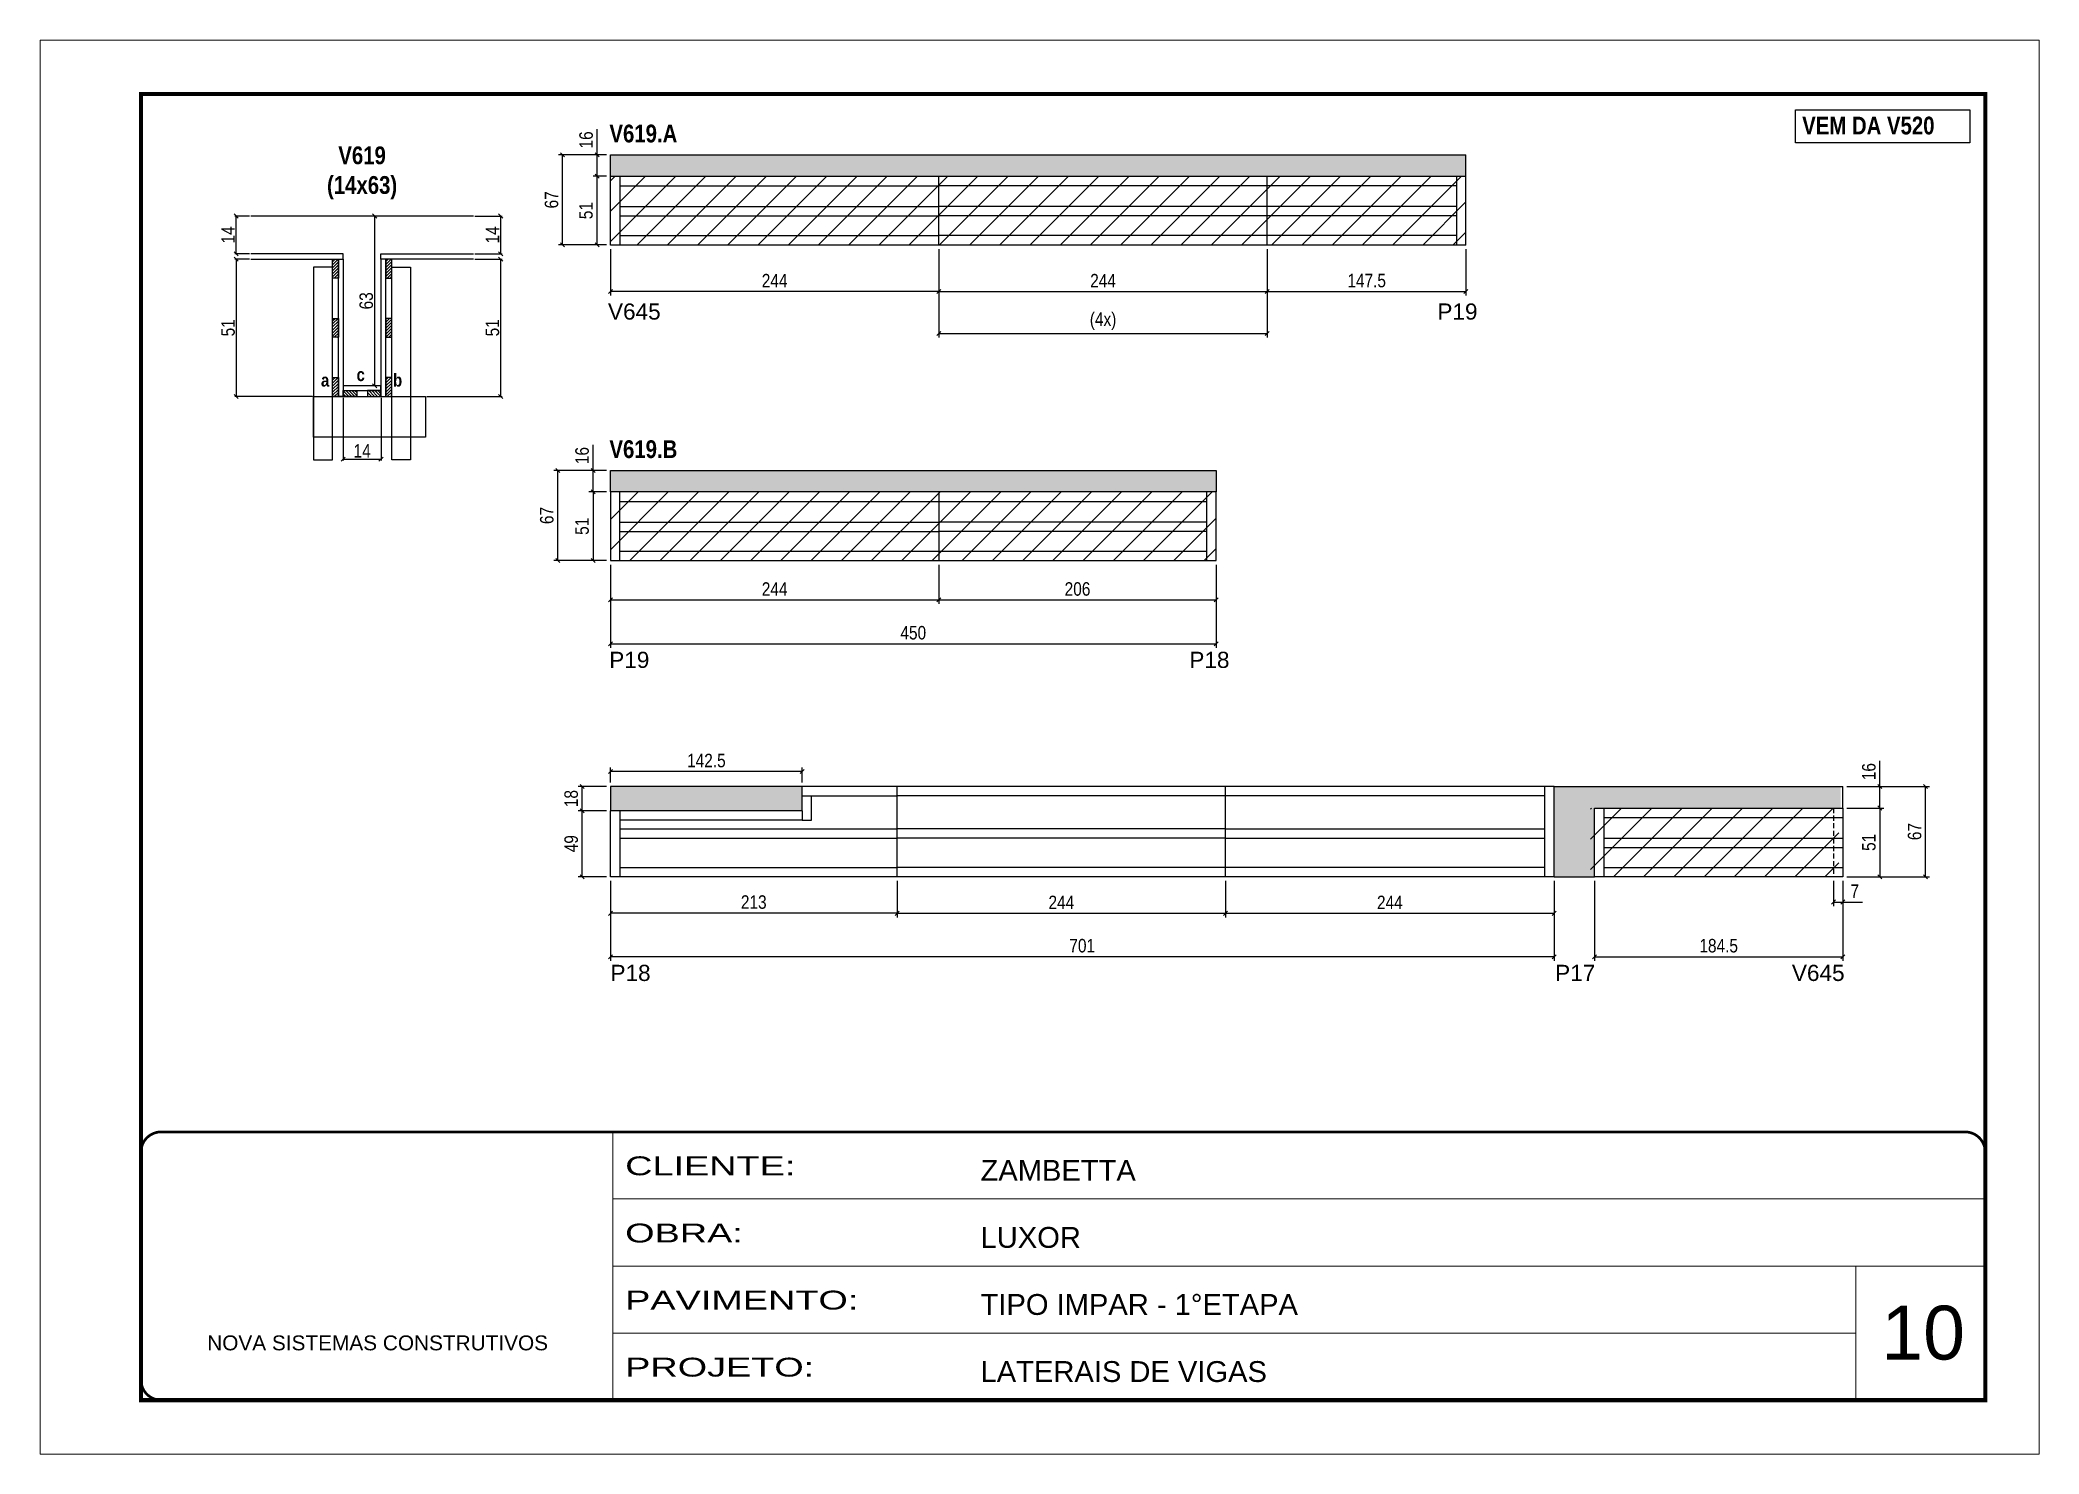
# Model space of a CAD drawing. Extents: x 3309 to 9563, y -2522 to 14608.
# Drawn here: x 4908 to 6393, y 11261 to 12311 of the extents above; entities that cross this region are included whole.
import ezdxf

# ---------------------------------------------------------------- set-up
doc = ezdxf.new("R2010")
doc.units = 0
doc.header["$PDMODE"] = 35
doc.header["$PDSIZE"] = -10
for name, pattern in [('CONTINUO', [0]), ('DASHED', [0.75, 0.5, -0.25]), ('HIDDEN', [0.375, 0.25, -0.125])]:
    doc.linetypes.add(name, pattern=pattern)
for name, color, linetype in [('5', 5, 'Continuous'), ('COTA', 241, 'Continuous'), ('detalhes', 4, 'Continuous'), ('NOMENCLATURA', 7, 'Continuous'), ('Painéis', 200, 'Continuous'), ('SARR_2.2x7', 40, 'Continuous'), ('SARR_3.5x7', 81, 'Continuous')]:
    doc.layers.add(name, color=color, linetype=linetype)
for name, color, linetype, lineweight in [('CARIMBO', 255, 'Continuous', 9), ('CONCRETO', 251, 'Continuous', 25), ('Folhas', 255, 'Continuous', 9), ('Hachura', 251, 'Continuous', 9), ('SARRAFO DE PRESSAO', 251, 'DASHED', 9)]:
    doc.layers.add(name, color=color, linetype=linetype, lineweight=lineweight)
doc.styles.add('ARIAL', font='arial.ttf')
doc.styles.add('COTA TECNICA', font='techl___.ttf', dxfattribs={"height": 10})
doc.styles.add('COTA TECNICA 2X', font='techl___.ttf', dxfattribs={"height": 10})
doc.styles.get("Standard").update_dxf_attribs({"font": 'arial.ttf'})
doc.styles.add('TECNICA', font='techb___.ttf', dxfattribs={"height": 10})
doc.styles.add('Tecnologia', font='')
doc.styles.get('Tecnologia').set_extended_font_data('Forgotten Futurist')
doc.dimstyles.new('PAINEL', dxfattribs={"dimtxt": 10, "dimasz": 3, "dimexe": 3, "dimexo": 3, "dimgap": 3, "dimtad": 1, "dimdec": 1, "dimzin": 12, "dimdsep": 46, "dimtxsty": 'COTA TECNICA', "dimblk1": 'OBLIQUE', "dimblk2": 'OBLIQUE', "dimsah": 1, "dimcen": 0.9, "dimclrd": 4, "dimclre": 4, "dimclrt": 240, "dimadec": 1, "dimazin": 3, "dimtfac": 1, "dimtdec": 1, "dimtmove": 0, "dimatfit": 3, "dimfxl": 1, "dimtolj": 1, "dimtzin": 12, "dimarcsym": 0})
doc.dimstyles.new('SECAO', dxfattribs={"dimscale": 0.333333, "dimtxt": 5, "dimasz": 9, "dimexe": 3, "dimexo": 3, "dimgap": 3, "dimtad": 1, "dimdec": 1, "dimlfac": 0.5, "dimzin": 12, "dimdsep": 46, "dimtxsty": 'COTA TECNICA 2X', "dimblk1": 'OBLIQUE', "dimblk2": 'OBLIQUE', "dimsah": 1, "dimcen": 0.9, "dimclrd": 4, "dimclre": 4, "dimclrt": 240, "dimadec": 1, "dimazin": 3, "dimtfac": 1, "dimtdec": 1, "dimtmove": 0, "dimatfit": 3, "dimfxl": 1, "dimtolj": 1, "dimtzin": 12, "dimarcsym": 0})
pattern_1 = [(45, (-118387.018, -21131.5717), (-1.122532015, 1.122532015), [])]

msp = doc.modelspace()

# ---------------------------------------------------------------- texts
at = {"layer": '5', "linetype": 'Continuous'}
for s, rotation, p in [('V645', 0.00004, (5329.81, 12103.07, 0)), ('P19', 0.00004, (5945.95, 12103.07, 0)), ('P19', 359.99996, (5330.74, 11844.42)), ('P18', 359.99996, (5761.68, 11844.42)), ('P18', 0.00004, (5331.66, 11611.96)), ('P17', 0.00004, (6033.42, 11611.96)), ('V645', 0.00004, (6209.3, 11611.96))]:
    msp.add_text(s, height=12, rotation=rotation, dxfattribs=at).set_placement(p)
at = {"layer": 'CARIMBO', "style": 'ARIAL'}
msp.add_text('10', height=40, dxfattribs=at).set_placement((6275.73, 11330.85))
at = {"layer": 'detalhes', "style": 'TECNICA'}
for s, p in [('a', (5116.63, 12053.33)), ('c', (5143.07, 12057.44)), ('b', (5170.19, 12053.32))]:
    msp.add_text(s, height=9.6, dxfattribs=at).set_placement(p)
at = {"layer": 'NOMENCLATURA', "style": 'TECNICA'}
for s, p in [('VEM DA V520', (6216.93, 12240.58)), ('V619.A', (5330.89, 12234.65)), ('V619.B', (5330.89, 12000.28))]:
    msp.add_text(s, height=13.2, dxfattribs=at).set_placement(p)
at = {"layer": 'NOMENCLATURA', "insert": (5147.15, 12231.66), "char_height": 13.2, "attachment_point": 2, "style": 'TECNICA'}
msp.add_mtext_dynamic_manual_height_columns('V619\\P(14x63)', width=300.2766, gutter_width=1, heights=[0], dxfattribs=at)

# ---------------------------------------------------------------- blocks, each defined once
blk = doc.blocks.new('9999999999')
at = {"color": 30, "linetype": 'CONTINUO'}
for p, q in [((98564.6, 34230.2), (98564.6, 34429.4)), ((98564.6, 34379.6), (99584, 34379.6)), ((98564.6, 34329.8), (99488, 34329.8)), ((99584, 34329.8), (99488, 34329.8)), ((99488, 34329.8), (99488, 34230.2)), ((98564.6, 34280), (99488, 34280))]:
    blk.add_line(p, q, dxfattribs=at)
at = {"color": 30, "linetype": 'CONTINUO', "const_width": 2}
blk.add_lwpolyline([(99584, 34230.2), (99584, 34414.4, 0.414214), (99569, 34429.4), (98229, 34429.4, 0.414214), (98214, 34414.4), (98214, 34245.2, 0.414214), (98229, 34230.2), (99584, 34230.2)], format="xyb", dxfattribs=at)
at = {"layer": 'Folhas'}
blk.add_lwpolyline([(98139, 34190.2), (99624, 34190.2), (99624, 35240.2), (98139, 35240.2)], close=True, dxfattribs=at)
at = {"layer": 'Folhas', "color": 30, "const_width": 3}
blk.add_lwpolyline([(98214, 34230.2), (99584, 34230.2), (99584, 35200.2), (98214, 35200.2)], close=True, dxfattribs=at)
at = {"color": 7, "linetype": 'Continuous', "ltscale": 5, "style": 'ARIAL'}
for s, height, p in [('ZAMBETTA', 15.48, (98837.7, 34393.1)), ('LUXOR', 15.48, (98837.7, 34343.3)), ('TIPO IMPAR - 1°ETAPA', 15.483, (98837.7, 34293.5)), ('NOVA SISTEMAS CONSTRUTIVOS', 11.059, (98263.2, 34267.2)), ('LATERAIS DE VIGAS', 15.483, (98837.7, 34243.7))]:
    blk.add_text(s, height=height, dxfattribs=at).set_placement(p)
at = {"layer": 'Folhas', "color": 7, "style": 'Tecnologia', "width": 1.5}
for s, p in [('CLIENTE:', (98573.7, 34397.2)), ('OBRA:', (98573.7, 34347.3)), ('PAVIMENTO:', (98573.7, 34297.5)), ('PROJETO:', (98573.7, 34247.7))]:
    blk.add_text(s, height=14, dxfattribs=at).set_placement(p)
blk = doc.blocks.new('_Oblique')
at = {"color": 0, "linetype": 'ByBlock', "lineweight": -2}
blk.add_line((-0.5, -0.5), (0.5, 0.5), dxfattribs=at)
blk = doc.blocks.new('*D131')
at = {"layer": 'COTA', "color": 4, "lineweight": -2, "transparency": 16777216}
for p, q in [((5063.5, 12148), (5052.7, 12148)), ((5053.7, 12148), (5053.7, 12046)), ((5110.2, 12046), (5052.7, 12046))]:
    blk.add_line(p, q, dxfattribs=at)
at = {"layer": 'Defpoints', "color": 0, "transparency": 16777216}
for p in [(5064.5, 12148), (5053.7, 12046), (5111.2, 12046, 0)]:
    blk.add_point(p, dxfattribs=at)
at = {"layer": 'COTA', "color": 4, "lineweight": -2, "transparency": 16777216, "xscale": 3, "yscale": 3, "zscale": 3}
for p, rotation in [((5053.7, 12148), 90), ((5053.7, 12046), 270)]:
    blk.add_blockref('_Oblique', p, dxfattribs=dict(at, rotation=rotation))
at = {"layer": 'COTA', "color": 240, "transparency": 16777216, "insert": (5047.6, 12097), "char_height": 10, "attachment_point": 5, "rotation": 90, "style": 'COTA TECNICA 2X'}
blk.add_mtext('\\A1;51', dxfattribs=at)
blk = doc.blocks.new('*D132')
at = {"layer": 'COTA', "color": 4, "lineweight": -2, "transparency": 16777216}
for p, q in [((5160.2, 12180), (5155.5, 12180)), ((5156.5, 12054), (5156.5, 12180)), ((5160.2, 12054), (5155.5, 12054))]:
    blk.add_line(p, q, dxfattribs=at)
at = {"layer": 'Defpoints', "color": 0, "transparency": 16777216}
for p in [(5156.5, 12180), (5161.2, 12180), (5161.2, 12054)]:
    blk.add_point(p, dxfattribs=at)
at = {"layer": 'COTA', "color": 4, "lineweight": -2, "transparency": 16777216, "xscale": 3, "yscale": 3, "zscale": 3}
for p, rotation in [((5156.5, 12180), 90), ((5156.5, 12054), 270)]:
    blk.add_blockref('_Oblique', p, dxfattribs=dict(at, rotation=rotation))
at = {"layer": 'COTA', "color": 240, "transparency": 16777216, "insert": (5150.3, 12117), "char_height": 10, "attachment_point": 5, "rotation": 90, "style": 'COTA TECNICA 2X'}
blk.add_mtext('\\A1;63', dxfattribs=at)
blk = doc.blocks.new('*D133')
at = {"layer": 'COTA', "color": 4, "lineweight": -2, "transparency": 16777216}
for p, q in [((5063.5, 12180), (5052.7, 12180)), ((5053.7, 12152), (5053.7, 12180)), ((5063.5, 12152), (5052.7, 12152))]:
    blk.add_line(p, q, dxfattribs=at)
at = {"layer": 'Defpoints', "color": 0, "transparency": 16777216}
for p in [(5053.7, 12180), (5064.5, 12180), (5064.5, 12152)]:
    blk.add_point(p, dxfattribs=at)
at = {"layer": 'COTA', "color": 4, "lineweight": -2, "transparency": 16777216, "xscale": 3, "yscale": 3, "zscale": 3}
for p, rotation in [((5053.7, 12180), 90), ((5053.7, 12152), 270)]:
    blk.add_blockref('_Oblique', p, dxfattribs=dict(at, rotation=rotation))
at = {"layer": 'COTA', "color": 240, "transparency": 16777216, "insert": (5047.6, 12166), "char_height": 10, "attachment_point": 5, "rotation": 90, "style": 'COTA TECNICA 2X'}
blk.add_mtext('\\A1;14', dxfattribs=at)
blk = doc.blocks.new('*D134')
at = {"layer": 'COTA', "color": 4, "lineweight": -2, "transparency": 16777216}
for p, q in [((5133.2, 12045), (5133.2, 11998.5)), ((5161.2, 12045), (5161.2, 11998.5)), ((5133.2, 11999.5), (5161.2, 11999.5))]:
    blk.add_line(p, q, dxfattribs=at)
at = {"layer": 'Defpoints', "color": 0, "transparency": 16777216}
for p in [(5133.2, 12046), (5161.2, 12046), (5161.2, 11999.5)]:
    blk.add_point(p, dxfattribs=at)
at = {"layer": 'COTA', "color": 4, "lineweight": -2, "transparency": 16777216, "xscale": 3, "yscale": 3, "zscale": 3, "rotation": 180}
blk.add_blockref('_Oblique', (5133.2, 11999.5), dxfattribs=at)
at = {"layer": 'COTA', "color": 4, "lineweight": -2, "transparency": 16777216, "xscale": 3, "yscale": 3, "zscale": 3}
blk.add_blockref('_Oblique', (5161.2, 11999.5), dxfattribs=at)
at = {"layer": 'COTA', "color": 240, "transparency": 16777216, "insert": (5147.2, 12005.6), "char_height": 10, "attachment_point": 5, "style": 'COTA TECNICA 2X'}
blk.add_mtext('\\A1;14', dxfattribs=at)
blk = doc.blocks.new('*D135')
at = {"layer": 'COTA', "color": 4, "lineweight": -2, "transparency": 16777216}
for p, q in [((5230.9, 12148), (5251.1, 12148)), ((5250.1, 12046), (5250.1, 12148)), ((5195.3, 12046), (5251.1, 12046))]:
    blk.add_line(p, q, dxfattribs=at)
at = {"layer": 'Defpoints', "color": 0, "transparency": 16777216}
for p in [(5229.9, 12148), (5250.1, 12148), (5194.3, 12046)]:
    blk.add_point(p, dxfattribs=at)
at = {"layer": 'COTA', "color": 4, "lineweight": -2, "transparency": 16777216, "xscale": 3, "yscale": 3, "zscale": 3}
for p, rotation in [((5250.1, 12148), 90), ((5250.1, 12046), 270)]:
    blk.add_blockref('_Oblique', p, dxfattribs=dict(at, rotation=rotation))
at = {"layer": 'COTA', "color": 240, "transparency": 16777216, "insert": (5244, 12097), "char_height": 10, "attachment_point": 5, "rotation": 90, "style": 'COTA TECNICA 2X'}
blk.add_mtext('\\A1;51', dxfattribs=at)
blk = doc.blocks.new('*D136')
at = {"layer": 'COTA', "color": 4, "lineweight": -2, "transparency": 16777216}
for p, q in [((5230.9, 12180), (5251.1, 12180)), ((5250.1, 12152), (5250.1, 12180)), ((5230.9, 12152), (5251.1, 12152))]:
    blk.add_line(p, q, dxfattribs=at)
at = {"layer": 'Defpoints', "color": 0, "transparency": 16777216}
for p in [(5229.9, 12180), (5250.1, 12180), (5229.9, 12152)]:
    blk.add_point(p, dxfattribs=at)
at = {"layer": 'COTA', "color": 4, "lineweight": -2, "transparency": 16777216, "xscale": 3, "yscale": 3, "zscale": 3}
for p, rotation in [((5250.1, 12180), 90), ((5250.1, 12152), 270)]:
    blk.add_blockref('_Oblique', p, dxfattribs=dict(at, rotation=rotation))
at = {"layer": 'COTA', "color": 240, "transparency": 16777216, "insert": (5244, 12166), "char_height": 10, "attachment_point": 5, "rotation": 90, "style": 'COTA TECNICA 2X'}
blk.add_mtext('\\A1;14', dxfattribs=at)
blk = doc.blocks.new('*D137')
at = {"layer": 'COTA', "color": 4, "linetype": 'ByBlock', "lineweight": -2, "transparency": 16777216}
for p, q in [((5331.6, 12155.5), (5331.6, 12120.9)), ((5575.6, 12155.5), (5575.6, 12120.9)), ((5575.6, 12123.9), (5331.6, 12123.9))]:
    blk.add_line(p, q, dxfattribs=at)
at = {"layer": 'Defpoints', "color": 0, "linetype": 'ByBlock', "transparency": 16777216}
for p in [(5331.6, 12158.5), (5575.6, 12158.5), (5331.6, 12123.9)]:
    blk.add_point(p, dxfattribs=at)
at = {"layer": 'COTA', "color": 4, "linetype": 'ByBlock', "lineweight": -2, "transparency": 16777216, "xscale": 3, "yscale": 3, "zscale": 3, "rotation": 180}
blk.add_blockref('_Oblique', (5331.6, 12123.9), dxfattribs=at)
at = {"layer": 'COTA', "color": 4, "linetype": 'ByBlock', "lineweight": -2, "transparency": 16777216, "xscale": 3, "yscale": 3, "zscale": 3}
blk.add_blockref('_Oblique', (5575.6, 12123.9), dxfattribs=at)
at = {"layer": 'COTA', "color": 240, "linetype": 'ByBlock', "transparency": 16777216, "insert": (5453.6, 12132), "char_height": 10, "attachment_point": 5, "style": 'COTA TECNICA'}
blk.add_mtext('\\A1;244', dxfattribs=at)
blk = doc.blocks.new('*D138')
at = {"layer": 'COTA', "color": 4, "lineweight": -2, "transparency": 16777216}
for p, q in [((5575.6, 12155.5), (5575.6, 12120.9)), ((5819.6, 12155.5), (5819.6, 12120.9)), ((5575.6, 12123.9), (5819.6, 12123.9))]:
    blk.add_line(p, q, dxfattribs=at)
at = {"layer": 'Defpoints', "color": 0, "transparency": 16777216}
for p in [(5575.6, 12158.5, 0), (5819.6, 12158.5, 0), (5819.6, 12123.9)]:
    blk.add_point(p, dxfattribs=at)
at = {"layer": 'COTA', "color": 4, "lineweight": -2, "transparency": 16777216, "xscale": 3, "yscale": 3, "zscale": 3, "rotation": 180}
blk.add_blockref('_Oblique', (5575.6, 12123.9), dxfattribs=at)
at = {"layer": 'COTA', "color": 4, "lineweight": -2, "transparency": 16777216, "xscale": 3, "yscale": 3, "zscale": 3}
blk.add_blockref('_Oblique', (5819.6, 12123.9), dxfattribs=at)
at = {"layer": 'COTA', "color": 240, "transparency": 16777216, "insert": (5697.6, 12132), "char_height": 10, "attachment_point": 5, "style": 'COTA TECNICA'}
blk.add_mtext('\\A1;244', dxfattribs=at)
blk = doc.blocks.new('*D139')
at = {"layer": 'COTA', "color": 4, "lineweight": -2, "transparency": 16777216}
for p, q in [((5819.6, 12155.5), (5819.6, 12120.9)), ((5967.1, 12155.5), (5967.1, 12120.9)), ((5819.6, 12123.9), (5967.1, 12123.9))]:
    blk.add_line(p, q, dxfattribs=at)
at = {"layer": 'Defpoints', "color": 0, "transparency": 16777216}
for p in [(5819.6, 12158.5, 0), (5967.1, 12158.5, 0), (5967.1, 12123.9)]:
    blk.add_point(p, dxfattribs=at)
at = {"layer": 'COTA', "color": 4, "lineweight": -2, "transparency": 16777216, "xscale": 3, "yscale": 3, "zscale": 3, "rotation": 180}
blk.add_blockref('_Oblique', (5819.6, 12123.9), dxfattribs=at)
at = {"layer": 'COTA', "color": 4, "lineweight": -2, "transparency": 16777216, "xscale": 3, "yscale": 3, "zscale": 3}
blk.add_blockref('_Oblique', (5967.1, 12123.9), dxfattribs=at)
at = {"layer": 'COTA', "color": 240, "transparency": 16777216, "insert": (5893.4, 12132), "char_height": 10, "attachment_point": 5, "style": 'COTA TECNICA'}
blk.add_mtext('\\A1;147.5', dxfattribs=at)
blk = doc.blocks.new('*D140')
at = {"layer": 'COTA', "color": 4, "lineweight": -2, "transparency": 16777216}
for p, q in [((5328.6, 12209.5), (5318.7, 12209.5)), ((5321.7, 12158.5), (5321.7, 12209.5)), ((5328.6, 12158.5), (5318.7, 12158.5))]:
    blk.add_line(p, q, dxfattribs=at)
at = {"layer": 'Defpoints', "color": 0, "transparency": 16777216}
for p in [(5321.7, 12209.5), (5331.6, 12209.5), (5331.6, 12158.5)]:
    blk.add_point(p, dxfattribs=at)
at = {"layer": 'COTA', "color": 4, "lineweight": -2, "transparency": 16777216, "xscale": 3, "yscale": 3, "zscale": 3}
for p, rotation in [((5321.7, 12209.5), 90), ((5321.7, 12158.5), 270)]:
    blk.add_blockref('_Oblique', p, dxfattribs=dict(at, rotation=rotation))
at = {"layer": 'COTA', "color": 240, "transparency": 16777216, "insert": (5313.5, 12184), "char_height": 10, "attachment_point": 5, "rotation": 90, "style": 'COTA TECNICA'}
blk.add_mtext('\\A1;51', dxfattribs=at)
blk = doc.blocks.new('*D141')
at = {"layer": 'COTA', "color": 4, "lineweight": -2, "transparency": 16777216}
for p, q in [((5321.7, 12225.5), (5321.7, 12244.5)), ((5328.6, 12225.5), (5318.7, 12225.5)), ((5321.7, 12209.5), (5321.7, 12225.5)), ((5328.6, 12209.5), (5318.7, 12209.5))]:
    blk.add_line(p, q, dxfattribs=at)
at = {"layer": 'Defpoints', "color": 0, "transparency": 16777216}
for p in [(5321.7, 12225.5), (5331.6, 12225.5), (5331.6, 12209.5)]:
    blk.add_point(p, dxfattribs=at)
at = {"layer": 'COTA', "color": 4, "lineweight": -2, "transparency": 16777216, "xscale": 3, "yscale": 3, "zscale": 3}
for p, rotation in [((5321.7, 12225.5), 90), ((5321.7, 12209.5), 270)]:
    blk.add_blockref('_Oblique', p, dxfattribs=dict(at, rotation=rotation))
at = {"layer": 'COTA', "color": 240, "transparency": 16777216, "insert": (5313.6, 12236.5), "char_height": 10, "attachment_point": 5, "rotation": 90, "style": 'COTA TECNICA'}
blk.add_mtext('\\A1;16', dxfattribs=at)
blk = doc.blocks.new('*D142')
at = {"layer": 'COTA', "color": 4, "lineweight": -2, "transparency": 16777216}
for p, q in [((5328.6, 12225.5), (5293, 12225.5)), ((5296, 12158.5), (5296, 12225.5)), ((5328.6, 12158.5), (5293, 12158.5))]:
    blk.add_line(p, q, dxfattribs=at)
at = {"layer": 'Defpoints', "color": 0, "transparency": 16777216}
for p in [(5296, 12225.5), (5331.6, 12225.5), (5331.6, 12158.5)]:
    blk.add_point(p, dxfattribs=at)
at = {"layer": 'COTA', "color": 4, "lineweight": -2, "transparency": 16777216, "xscale": 3, "yscale": 3, "zscale": 3}
for p, rotation in [((5296, 12225.5), 90), ((5296, 12158.5), 270)]:
    blk.add_blockref('_Oblique', p, dxfattribs=dict(at, rotation=rotation))
at = {"layer": 'COTA', "color": 240, "transparency": 16777216, "insert": (5287.9, 12192), "char_height": 10, "attachment_point": 5, "rotation": 90, "style": 'COTA TECNICA'}
blk.add_mtext('\\A1;67', dxfattribs=at)
blk = doc.blocks.new('*D143')
at = {"layer": 'COTA', "color": 4, "lineweight": -2, "transparency": 16777216}
for p, q in [((5575.6, 12155.5), (5575.6, 12089.7)), ((5819.6, 12155.5), (5819.6, 12089.7)), ((5575.6, 12092.7), (5819.6, 12092.7))]:
    blk.add_line(p, q, dxfattribs=at)
at = {"layer": 'Defpoints', "color": 0, "transparency": 16777216}
for p in [(5575.6, 12158.5), (5819.6, 12158.5), (5819.6, 12092.7)]:
    blk.add_point(p, dxfattribs=at)
at = {"layer": 'COTA', "color": 4, "lineweight": -2, "transparency": 16777216, "xscale": 3, "yscale": 3, "zscale": 3, "rotation": 180}
blk.add_blockref('_Oblique', (5575.6, 12092.7), dxfattribs=at)
at = {"layer": 'COTA', "color": 4, "lineweight": -2, "transparency": 16777216, "xscale": 3, "yscale": 3, "zscale": 3}
blk.add_blockref('_Oblique', (5819.6, 12092.7), dxfattribs=at)
at = {"layer": 'COTA', "color": 240, "transparency": 16777216, "insert": (5697.6, 12101.9), "char_height": 10, "attachment_point": 5, "style": 'COTA TECNICA'}
blk.add_mtext('\\A1;(4x)', dxfattribs=at)
blk = doc.blocks.new('*D148')
at = {"layer": 'COTA', "color": 4, "lineweight": -2, "transparency": 16777216}
for p, q in [((5331.6, 11921.1), (5331.6, 11859.4)), ((5781.6, 11921.1), (5781.6, 11859.4)), ((5331.6, 11862.4), (5781.6, 11862.4))]:
    blk.add_line(p, q, dxfattribs=at)
at = {"layer": 'Defpoints', "color": 0, "transparency": 16777216}
for p in [(5331.6, 11924.1), (5781.6, 11924.1), (5781.6, 11862.4)]:
    blk.add_point(p, dxfattribs=at)
at = {"layer": 'COTA', "color": 4, "lineweight": -2, "transparency": 16777216, "xscale": 3, "yscale": 3, "zscale": 3, "rotation": 180}
blk.add_blockref('_Oblique', (5331.6, 11862.4), dxfattribs=at)
at = {"layer": 'COTA', "color": 4, "lineweight": -2, "transparency": 16777216, "xscale": 3, "yscale": 3, "zscale": 3}
blk.add_blockref('_Oblique', (5781.6, 11862.4), dxfattribs=at)
at = {"layer": 'COTA', "color": 240, "transparency": 16777216, "insert": (5556.6, 11870.5), "char_height": 10, "attachment_point": 5, "style": 'COTA TECNICA'}
blk.add_mtext('\\A1;450', dxfattribs=at)
blk = doc.blocks.new('*D149')
at = {"layer": 'COTA', "color": 4, "lineweight": -2, "transparency": 16777216}
for p, q in [((5331.6, 11921.1), (5331.6, 11891.9)), ((5575.6, 11921.1), (5575.6, 11891.9)), ((5331.6, 11894.9), (5575.6, 11894.9))]:
    blk.add_line(p, q, dxfattribs=at)
at = {"layer": 'Defpoints', "color": 0, "transparency": 16777216}
for p in [(5331.6, 11924.1), (5575.6, 11924.1), (5575.6, 11894.9)]:
    blk.add_point(p, dxfattribs=at)
at = {"layer": 'COTA', "color": 4, "lineweight": -2, "transparency": 16777216, "xscale": 3, "yscale": 3, "zscale": 3, "rotation": 180}
blk.add_blockref('_Oblique', (5331.6, 11894.9), dxfattribs=at)
at = {"layer": 'COTA', "color": 4, "lineweight": -2, "transparency": 16777216, "xscale": 3, "yscale": 3, "zscale": 3}
blk.add_blockref('_Oblique', (5575.6, 11894.9), dxfattribs=at)
at = {"layer": 'COTA', "color": 240, "transparency": 16777216, "insert": (5453.6, 11903), "char_height": 10, "attachment_point": 5, "style": 'COTA TECNICA'}
blk.add_mtext('\\A1;244', dxfattribs=at)
blk = doc.blocks.new('*D144')
at = {"layer": 'COTA', "color": 4, "lineweight": -2, "transparency": 16777216}
for p, q in [((5575.6, 11921.1), (5575.6, 11891.9)), ((5781.6, 11921.1), (5781.6, 11891.9)), ((5575.6, 11894.9), (5781.6, 11894.9))]:
    blk.add_line(p, q, dxfattribs=at)
at = {"layer": 'Defpoints', "color": 0, "transparency": 16777216}
for p in [(5575.6, 11924.1), (5781.6, 11924.1), (5781.6, 11894.9)]:
    blk.add_point(p, dxfattribs=at)
at = {"layer": 'COTA', "color": 4, "lineweight": -2, "transparency": 16777216, "xscale": 3, "yscale": 3, "zscale": 3, "rotation": 180}
blk.add_blockref('_Oblique', (5575.6, 11894.9), dxfattribs=at)
at = {"layer": 'COTA', "color": 4, "lineweight": -2, "transparency": 16777216, "xscale": 3, "yscale": 3, "zscale": 3}
blk.add_blockref('_Oblique', (5781.6, 11894.9), dxfattribs=at)
at = {"layer": 'COTA', "color": 240, "transparency": 16777216, "insert": (5678.6, 11903), "char_height": 10, "attachment_point": 5, "style": 'COTA TECNICA'}
blk.add_mtext('\\A1;206', dxfattribs=at)
blk = doc.blocks.new('*D145')
at = {"layer": 'COTA', "color": 4, "lineweight": -2, "transparency": 16777216}
for p, q in [((5328.6, 11975.1), (5315.7, 11975.1)), ((5318.7, 11975.1), (5318.7, 11924.1)), ((5328.6, 11924.1), (5315.7, 11924.1))]:
    blk.add_line(p, q, dxfattribs=at)
at = {"layer": 'Defpoints', "color": 0, "transparency": 16777216}
for p in [(5331.6, 11975.1), (5318.7, 11924.1), (5331.6, 11924.1)]:
    blk.add_point(p, dxfattribs=at)
at = {"layer": 'COTA', "color": 4, "lineweight": -2, "transparency": 16777216, "xscale": 3, "yscale": 3, "zscale": 3}
for p, rotation in [((5318.7, 11975.1), 90), ((5318.7, 11924.1), 270)]:
    blk.add_blockref('_Oblique', p, dxfattribs=dict(at, rotation=rotation))
at = {"layer": 'COTA', "color": 240, "transparency": 16777216, "insert": (5310.6, 11949.6), "char_height": 10, "attachment_point": 5, "rotation": 90, "style": 'COTA TECNICA'}
blk.add_mtext('\\A1;51', dxfattribs=at)
blk = doc.blocks.new('*D146')
at = {"layer": 'COTA', "color": 4, "lineweight": -2, "transparency": 16777216}
for p, q in [((5318.7, 11991.1), (5318.7, 12010.1)), ((5328.6, 11991.1), (5315.7, 11991.1)), ((5318.7, 11975.1), (5318.7, 11991.1)), ((5328.6, 11975.1), (5315.7, 11975.1))]:
    blk.add_line(p, q, dxfattribs=at)
at = {"layer": 'Defpoints', "color": 0, "transparency": 16777216}
for p in [(5318.7, 11991.1), (5331.6, 11991.1), (5331.6, 11975.1)]:
    blk.add_point(p, dxfattribs=at)
at = {"layer": 'COTA', "color": 4, "lineweight": -2, "transparency": 16777216, "xscale": 3, "yscale": 3, "zscale": 3}
for p, rotation in [((5318.7, 11991.1), 90), ((5318.7, 11975.1), 270)]:
    blk.add_blockref('_Oblique', p, dxfattribs=dict(at, rotation=rotation))
at = {"layer": 'COTA', "color": 240, "transparency": 16777216, "insert": (5310.6, 12002.1), "char_height": 10, "attachment_point": 5, "rotation": 90, "style": 'COTA TECNICA'}
blk.add_mtext('\\A1;16', dxfattribs=at)
blk = doc.blocks.new('*D147')
at = {"layer": 'COTA', "color": 4, "lineweight": -2, "transparency": 16777216}
for p, q in [((5328.6, 11991.1), (5289.5, 11991.1)), ((5292.5, 11924.1), (5292.5, 11991.1)), ((5328.6, 11924.1), (5289.5, 11924.1))]:
    blk.add_line(p, q, dxfattribs=at)
at = {"layer": 'Defpoints', "color": 0, "transparency": 16777216}
for p in [(5292.5, 11991.1), (5331.6, 11991.1), (5331.6, 11924.1)]:
    blk.add_point(p, dxfattribs=at)
at = {"layer": 'COTA', "color": 4, "lineweight": -2, "transparency": 16777216, "xscale": 3, "yscale": 3, "zscale": 3}
for p, rotation in [((5292.5, 11991.1), 90), ((5292.5, 11924.1), 270)]:
    blk.add_blockref('_Oblique', p, dxfattribs=dict(at, rotation=rotation))
at = {"layer": 'COTA', "color": 240, "transparency": 16777216, "insert": (5284.4, 11957.6), "char_height": 10, "attachment_point": 5, "rotation": 90, "style": 'COTA TECNICA'}
blk.add_mtext('\\A1;67', dxfattribs=at)
blk = doc.blocks.new('*D291')
at = {"layer": 'COTA', "color": 4, "linetype": 'ByBlock', "lineweight": -2, "transparency": 16777216}
for p, q in [((5331.6, 11686.4), (5331.6, 11659.2)), ((5544.6, 11686.4), (5544.6, 11659.2)), ((5544.6, 11662.2), (5331.6, 11662.2))]:
    blk.add_line(p, q, dxfattribs=at)
at = {"layer": 'Defpoints', "color": 0, "linetype": 'ByBlock', "transparency": 16777216}
for p in [(5331.6, 11689.4), (5544.6, 11689.4), (5331.6, 11662.2)]:
    blk.add_point(p, dxfattribs=at)
at = {"layer": 'COTA', "color": 4, "linetype": 'ByBlock', "lineweight": -2, "transparency": 16777216, "xscale": 3, "yscale": 3, "zscale": 3, "rotation": 180}
blk.add_blockref('_Oblique', (5331.6, 11662.2), dxfattribs=at)
at = {"layer": 'COTA', "color": 4, "linetype": 'ByBlock', "lineweight": -2, "transparency": 16777216, "xscale": 3, "yscale": 3, "zscale": 3}
blk.add_blockref('_Oblique', (5544.6, 11662.2), dxfattribs=at)
at = {"layer": 'COTA', "color": 240, "linetype": 'ByBlock', "transparency": 16777216, "insert": (5438.1, 11670.5), "char_height": 10, "attachment_point": 5, "style": 'COTA TECNICA'}
blk.add_mtext('\\A1;213', dxfattribs=at)
blk = doc.blocks.new('*D292')
at = {"layer": 'COTA', "color": 4, "lineweight": -2, "transparency": 16777216}
for p, q in [((5544.6, 11686.4), (5544.6, 11659.2)), ((5788.6, 11686.4), (5788.6, 11659.2)), ((5544.6, 11662.2), (5788.6, 11662.2))]:
    blk.add_line(p, q, dxfattribs=at)
at = {"layer": 'Defpoints', "color": 0, "transparency": 16777216}
for p in [(5544.6, 11689.4, 0), (5788.6, 11689.4, 0), (5788.6, 11662.2)]:
    blk.add_point(p, dxfattribs=at)
at = {"layer": 'COTA', "color": 4, "lineweight": -2, "transparency": 16777216, "xscale": 3, "yscale": 3, "zscale": 3, "rotation": 180}
blk.add_blockref('_Oblique', (5544.6, 11662.2), dxfattribs=at)
at = {"layer": 'COTA', "color": 4, "lineweight": -2, "transparency": 16777216, "xscale": 3, "yscale": 3, "zscale": 3}
blk.add_blockref('_Oblique', (5788.6, 11662.2), dxfattribs=at)
at = {"layer": 'COTA', "color": 240, "transparency": 16777216, "insert": (5666.6, 11670.3), "char_height": 10, "attachment_point": 5, "style": 'COTA TECNICA'}
blk.add_mtext('\\A1;244', dxfattribs=at)
blk = doc.blocks.new('*D293')
at = {"layer": 'COTA', "color": 4, "lineweight": -2, "transparency": 16777216}
for p, q in [((5788.6, 11686.4), (5788.6, 11659.2)), ((6032.6, 11686.4), (6032.6, 11659.2)), ((5788.6, 11662.2), (6032.6, 11662.2))]:
    blk.add_line(p, q, dxfattribs=at)
at = {"layer": 'Defpoints', "color": 0, "transparency": 16777216}
for p in [(5788.6, 11689.4, 0), (6032.6, 11689.4, 0), (6032.6, 11662.2)]:
    blk.add_point(p, dxfattribs=at)
at = {"layer": 'COTA', "color": 4, "lineweight": -2, "transparency": 16777216, "xscale": 3, "yscale": 3, "zscale": 3, "rotation": 180}
blk.add_blockref('_Oblique', (5788.6, 11662.2), dxfattribs=at)
at = {"layer": 'COTA', "color": 4, "lineweight": -2, "transparency": 16777216, "xscale": 3, "yscale": 3, "zscale": 3}
blk.add_blockref('_Oblique', (6032.6, 11662.2), dxfattribs=at)
at = {"layer": 'COTA', "color": 240, "transparency": 16777216, "insert": (5910.6, 11670.3), "char_height": 10, "attachment_point": 5, "style": 'COTA TECNICA'}
blk.add_mtext('\\A1;244', dxfattribs=at)
blk = doc.blocks.new('*D294')
at = {"layer": 'COTA', "color": 4, "lineweight": -2, "transparency": 16777216}
for p, q in [((5331.6, 11686.4), (5331.6, 11627)), ((6032.6, 11686.4), (6032.6, 11627)), ((6032.6, 11630), (5331.6, 11630))]:
    blk.add_line(p, q, dxfattribs=at)
at = {"layer": 'Defpoints', "color": 0, "transparency": 16777216}
for p in [(5331.6, 11689.4, 0), (6032.6, 11689.4, 0), (5331.6, 11630)]:
    blk.add_point(p, dxfattribs=at)
at = {"layer": 'COTA', "color": 4, "lineweight": -2, "transparency": 16777216, "xscale": 3, "yscale": 3, "zscale": 3, "rotation": 180}
blk.add_blockref('_Oblique', (5331.6, 11630), dxfattribs=at)
at = {"layer": 'COTA', "color": 4, "lineweight": -2, "transparency": 16777216, "xscale": 3, "yscale": 3, "zscale": 3}
blk.add_blockref('_Oblique', (6032.6, 11630), dxfattribs=at)
at = {"layer": 'COTA', "color": 240, "transparency": 16777216, "insert": (5682.1, 11638.1), "char_height": 10, "attachment_point": 5, "style": 'COTA TECNICA'}
blk.add_mtext('\\A1;701', dxfattribs=at)
blk = doc.blocks.new('*D295')
at = {"layer": 'COTA', "color": 4, "lineweight": -2, "transparency": 16777216}
for p, q in [((6062.6, 11686.4), (6062.6, 11627)), ((6247.1, 11686.4), (6247.1, 11627)), ((6062.6, 11630), (6247.1, 11630))]:
    blk.add_line(p, q, dxfattribs=at)
at = {"layer": 'Defpoints', "color": 0, "transparency": 16777216}
for p in [(6062.6, 11689.4), (6247.1, 11689.4), (6247.1, 11630)]:
    blk.add_point(p, dxfattribs=at)
at = {"layer": 'COTA', "color": 4, "lineweight": -2, "transparency": 16777216, "xscale": 3, "yscale": 3, "zscale": 3, "rotation": 180}
blk.add_blockref('_Oblique', (6062.6, 11630), dxfattribs=at)
at = {"layer": 'COTA', "color": 4, "lineweight": -2, "transparency": 16777216, "xscale": 3, "yscale": 3, "zscale": 3}
blk.add_blockref('_Oblique', (6247.1, 11630), dxfattribs=at)
at = {"layer": 'COTA', "color": 240, "transparency": 16777216, "insert": (6154.9, 11638.1), "char_height": 10, "attachment_point": 5, "style": 'COTA TECNICA'}
blk.add_mtext('\\A1;184.5', dxfattribs=at)
blk = doc.blocks.new('*D296')
at = {"layer": 'COTA', "color": 4, "lineweight": -2, "transparency": 16777216}
for p, q in [((6240.1, 11686.4), (6240.1, 11667.6)), ((6247.1, 11686.4), (6247.1, 11667.6)), ((6240.1, 11670.6), (6247.1, 11670.6)), ((6247.1, 11670.6), (6261.8, 11670.6))]:
    blk.add_line(p, q, dxfattribs=at)
at = {"layer": 'Defpoints', "color": 0, "transparency": 16777216}
for p in [(6240.1, 11689.4), (6247.1, 11689.4), (6247.1, 11670.6)]:
    blk.add_point(p, dxfattribs=at)
at = {"layer": 'COTA', "color": 4, "lineweight": -2, "transparency": 16777216, "xscale": 3, "yscale": 3, "zscale": 3, "rotation": 180}
blk.add_blockref('_Oblique', (6240.1, 11670.6), dxfattribs=at)
at = {"layer": 'COTA', "color": 4, "lineweight": -2, "transparency": 16777216, "xscale": 3, "yscale": 3, "zscale": 3}
blk.add_blockref('_Oblique', (6247.1, 11670.6), dxfattribs=at)
at = {"layer": 'COTA', "color": 240, "transparency": 16777216, "insert": (6256, 11678.7), "char_height": 10, "attachment_point": 5, "style": 'COTA TECNICA'}
blk.add_mtext('\\A1;7', dxfattribs=at)
blk = doc.blocks.new('*D297')
at = {"layer": 'COTA', "color": 4, "lineweight": -2, "transparency": 16777216}
for p, q in [((6250.1, 11740.4), (6277.6, 11740.4)), ((6274.6, 11740.4), (6274.6, 11689.4)), ((6250.1, 11689.4), (6277.6, 11689.4))]:
    blk.add_line(p, q, dxfattribs=at)
at = {"layer": 'Defpoints', "color": 0, "transparency": 16777216}
for p in [(6247.1, 11740.4), (6247.1, 11689.4), (6274.6, 11689.4)]:
    blk.add_point(p, dxfattribs=at)
at = {"layer": 'COTA', "color": 4, "lineweight": -2, "transparency": 16777216, "xscale": 3, "yscale": 3, "zscale": 3}
for p, rotation in [((6274.6, 11740.4), 90), ((6274.6, 11689.4), 270)]:
    blk.add_blockref('_Oblique', p, dxfattribs=dict(at, rotation=rotation))
at = {"layer": 'COTA', "color": 240, "transparency": 16777216, "insert": (6266.5, 11714.9), "char_height": 10, "attachment_point": 5, "rotation": 90, "style": 'COTA TECNICA'}
blk.add_mtext('\\A1;51', dxfattribs=at)
blk = doc.blocks.new('*D298')
at = {"layer": 'COTA', "color": 4, "lineweight": -2, "transparency": 16777216}
for p, q in [((6274.6, 11756.4), (6274.6, 11775.4)), ((6250.1, 11756.4), (6277.6, 11756.4)), ((6274.6, 11740.4), (6274.6, 11756.4)), ((6250.1, 11740.4), (6277.6, 11740.4))]:
    blk.add_line(p, q, dxfattribs=at)
at = {"layer": 'Defpoints', "color": 0, "transparency": 16777216}
for p in [(6247.1, 11756.4), (6274.6, 11756.4), (6247.1, 11740.4)]:
    blk.add_point(p, dxfattribs=at)
at = {"layer": 'COTA', "color": 4, "lineweight": -2, "transparency": 16777216, "xscale": 3, "yscale": 3, "zscale": 3}
for p, rotation in [((6274.6, 11756.4), 90), ((6274.6, 11740.4), 270)]:
    blk.add_blockref('_Oblique', p, dxfattribs=dict(at, rotation=rotation))
at = {"layer": 'COTA', "color": 240, "transparency": 16777216, "insert": (6266.5, 11767.4), "char_height": 10, "attachment_point": 5, "rotation": 90, "style": 'COTA TECNICA'}
blk.add_mtext('\\A1;16', dxfattribs=at)
blk = doc.blocks.new('*D299')
at = {"layer": 'COTA', "color": 4, "lineweight": -2, "transparency": 16777216}
for p, q in [((5331.6, 11759.4), (5331.6, 11770.5)), ((5474.1, 11767.5), (5331.6, 11767.5)), ((5474.1, 11759.4), (5474.1, 11770.5))]:
    blk.add_line(p, q, dxfattribs=at)
at = {"layer": 'Defpoints', "color": 0, "transparency": 16777216}
for p in [(5331.6, 11767.5), (5331.6, 11756.4), (5474.1, 11756.4)]:
    blk.add_point(p, dxfattribs=at)
at = {"layer": 'COTA', "color": 4, "lineweight": -2, "transparency": 16777216, "xscale": 3, "yscale": 3, "zscale": 3, "rotation": 180}
blk.add_blockref('_Oblique', (5331.6, 11767.5), dxfattribs=at)
at = {"layer": 'COTA', "color": 4, "lineweight": -2, "transparency": 16777216, "xscale": 3, "yscale": 3, "zscale": 3}
blk.add_blockref('_Oblique', (5474.1, 11767.5), dxfattribs=at)
at = {"layer": 'COTA', "color": 240, "transparency": 16777216, "insert": (5402.9, 11775.6), "char_height": 10, "attachment_point": 5, "style": 'COTA TECNICA'}
blk.add_mtext('\\A1;142.5', dxfattribs=at)
blk = doc.blocks.new('*D300')
at = {"layer": 'COTA', "color": 4, "lineweight": -2, "transparency": 16777216}
for p, q in [((6250.1, 11756.4), (6311.6, 11756.4)), ((6308.6, 11689.4), (6308.6, 11756.4)), ((6250.1, 11689.4), (6311.6, 11689.4))]:
    blk.add_line(p, q, dxfattribs=at)
at = {"layer": 'Defpoints', "color": 0, "transparency": 16777216}
for p in [(6247.1, 11756.4), (6308.6, 11756.4), (6247.1, 11689.4)]:
    blk.add_point(p, dxfattribs=at)
at = {"layer": 'COTA', "color": 4, "lineweight": -2, "transparency": 16777216, "xscale": 3, "yscale": 3, "zscale": 3}
for p, rotation in [((6308.6, 11756.4), 90), ((6308.6, 11689.4), 270)]:
    blk.add_blockref('_Oblique', p, dxfattribs=dict(at, rotation=rotation))
at = {"layer": 'COTA', "color": 240, "transparency": 16777216, "insert": (6300.5, 11722.9), "char_height": 10, "attachment_point": 5, "rotation": 90, "style": 'COTA TECNICA'}
blk.add_mtext('\\A1;67', dxfattribs=at)
blk = doc.blocks.new('*D301')
at = {"layer": 'COTA', "color": 4, "lineweight": -2, "transparency": 16777216}
for p, q in [((5328.6, 11738.4), (5307.6, 11738.4)), ((5310.6, 11689.4), (5310.6, 11738.4)), ((5328.6, 11689.4), (5307.6, 11689.4))]:
    blk.add_line(p, q, dxfattribs=at)
at = {"layer": 'Defpoints', "color": 0, "transparency": 16777216}
for p in [(5310.6, 11738.4), (5331.6, 11738.4), (5331.6, 11689.4)]:
    blk.add_point(p, dxfattribs=at)
at = {"layer": 'COTA', "color": 4, "lineweight": -2, "transparency": 16777216, "xscale": 3, "yscale": 3, "zscale": 3}
for p, rotation in [((5310.6, 11738.4), 90), ((5310.6, 11689.4), 270)]:
    blk.add_blockref('_Oblique', p, dxfattribs=dict(at, rotation=rotation))
at = {"layer": 'COTA', "color": 240, "transparency": 16777216, "insert": (5302.5, 11713.9), "char_height": 10, "attachment_point": 5, "rotation": 90, "style": 'COTA TECNICA'}
blk.add_mtext('\\A1;49', dxfattribs=at)
blk = doc.blocks.new('*D302')
at = {"layer": 'COTA', "color": 4, "lineweight": -2, "transparency": 16777216}
for p, q in [((5328.6, 11756.4), (5307.6, 11756.4)), ((5310.6, 11738.4), (5310.6, 11756.4)), ((5328.6, 11738.4), (5307.6, 11738.4))]:
    blk.add_line(p, q, dxfattribs=at)
at = {"layer": 'Defpoints', "color": 0, "transparency": 16777216}
for p in [(5310.6, 11756.4), (5331.6, 11756.4), (5331.6, 11738.4)]:
    blk.add_point(p, dxfattribs=at)
at = {"layer": 'COTA', "color": 4, "lineweight": -2, "transparency": 16777216, "xscale": 3, "yscale": 3, "zscale": 3}
for p, rotation in [((5310.6, 11756.4), 90), ((5310.6, 11738.4), 270)]:
    blk.add_blockref('_Oblique', p, dxfattribs=dict(at, rotation=rotation))
at = {"layer": 'COTA', "color": 240, "transparency": 16777216, "insert": (5302.5, 11747.4), "char_height": 10, "attachment_point": 5, "rotation": 90, "style": 'COTA TECNICA'}
blk.add_mtext('\\A1;18', dxfattribs=at)

# ---------------------------------------------------------------- dimensions: what is measured, and where the dimension line sits
at = {"layer": 'COTA'}
for base, p1, p2, angle, dimstyle, picture, middle in [((5321.65, 12225.46), (5331.61, 12209.46), (5331.61, 12225.46), 90, 'PAINEL', '*D141', (5313.55, 12236.47)), ((5296.02, 12225.46), (5331.61, 12158.46), (5331.61, 12225.46), 90, 'PAINEL', '*D142', (5287.92, 12191.96)), ((5321.65, 12209.46), (5331.61, 12158.46), (5331.61, 12209.46), 90, 'PAINEL', '*D140', (5313.54, 12183.96)), ((5053.66, 12179.97), (5064.45, 12151.97), (5064.45, 12179.97), 90, 'SECAO', '*D133', (5047.59, 12165.97)), ((5250.08, 12179.97), (5229.85, 12151.97), (5229.85, 12179.97), 90, 'SECAO', '*D136', (5244.01, 12165.97)), ((5053.66, 12045.97), (5064.45, 12147.97), (5111.15, 12045.97), 90, 'SECAO', '*D131', (5047.55, 12096.97)), ((5250.08, 12147.97), (5194.34, 12045.97), (5229.85, 12147.97), 90, 'SECAO', '*D135', (5243.97, 12096.97)), ((5318.71, 11991.09), (5331.61, 11975.09), (5331.61, 11991.09), 90, 'PAINEL', '*D146', (5310.6, 12002.1)), ((5292.54, 11991.09), (5331.61, 11924.09), (5331.61, 11991.09), 90, 'PAINEL', '*D147', (5284.44, 11957.59)), ((5318.71, 11924.09), (5331.61, 11975.09), (5331.61, 11924.09), 90, 'PAINEL', '*D145', (5310.6, 11949.59)), ((5781.61, 11862.43), (5331.61, 11924.09), (5781.61, 11924.09), 180, 'PAINEL', '*D148', (5556.61, 11870.54)), ((5331.61, 11767.45), (5474.11, 11756.35), (5331.61, 11756.35), 180, 'PAINEL', '*D299', (5402.86, 11775.56)), ((6274.64, 11756.35), (6247.11, 11740.35), (6247.11, 11756.35), 90, 'PAINEL', '*D298', (6266.54, 11767.36)), ((5310.63, 11756.35), (5331.61, 11738.35), (5331.61, 11756.35), 90, 'PAINEL', '*D302', (5302.53, 11747.35)), ((6308.57, 11756.35), (6247.11, 11689.35), (6247.11, 11756.35), 90, 'PAINEL', '*D300', (6300.47, 11722.85)), ((5310.63, 11738.35), (5331.61, 11689.35), (5331.61, 11738.35), 90, 'PAINEL', '*D301', (5302.53, 11713.85)), ((6274.64, 11689.35), (6247.11, 11740.35), (6247.11, 11689.35), 90, 'PAINEL', '*D297', (6266.53, 11714.85))]:
    dim = msp.add_linear_dim(base=base, p1=p1, p2=p2, angle=angle, dimstyle=dimstyle, dxfattribs=at)
    dim.commit()
    dim.dimension.update_dxf_attribs({"geometry": picture, "text_midpoint": middle})
dim = msp.add_linear_dim(base=(5156.48, 12179.97), p1=(5161.15, 12053.97), p2=(5161.15, 12179.97), angle=90, dimstyle='SECAO', dxfattribs=at)
dim.commit()
dim.dimension.update_dxf_attribs({"geometry": '*D132', "text_midpoint": (5156.48, 12116.97), "dimtype": 160})
at = {"layer": 'COTA', "linetype": 'ByBlock'}
for base, p1, p2, picture, middle in [((5331.61, 12123.92), (5575.61, 12158.46), (5331.61, 12158.46), '*D137', (5453.61, 12131.99)), ((5331.61, 11662.23), (5544.61, 11689.35), (5331.61, 11689.35), '*D291', (5438.11, 11670.45))]:
    dim = msp.add_linear_dim(base=base, p1=p1, p2=p2, angle=180, dimstyle='PAINEL', override={"dimtmove": 1}, dxfattribs=at)
    dim.commit()
    dim.dimension.update_dxf_attribs({"geometry": picture, "text_midpoint": middle})
at = {"layer": 'COTA'}
for base, p1, p2, dimstyle, picture, middle in [((5819.61, 12123.92, 0), (5575.61, 12158.46), (5819.61, 12158.46), 'PAINEL', '*D138', (5697.61, 12131.99, 0)), ((5967.11, 12123.92, 0), (5819.61, 12158.46), (5967.11, 12158.46), 'PAINEL', '*D139', (5893.36, 12132.03, 0)), ((5161.15, 11999.52), (5133.15, 12045.97), (5161.15, 12045.97), 'SECAO', '*D134', (5147.15, 12005.59)), ((5575.61, 11894.92), (5331.61, 11924.09), (5575.61, 11924.09), 'PAINEL', '*D149', (5453.61, 11902.99)), ((5331.61, 11629.97, 0), (6032.61, 11689.35), (5331.61, 11689.35), 'PAINEL', '*D294', (5682.11, 11638.07, 0)), ((5788.61, 11662.23, 0), (5544.61, 11689.35), (5788.61, 11689.35), 'PAINEL', '*D292', (5666.61, 11670.31, 0)), ((6032.61, 11662.23, 0), (5788.61, 11689.35), (6032.61, 11689.35), 'PAINEL', '*D293', (5910.61, 11670.31, 0)), ((6247.11, 11629.97), (6062.61, 11689.35), (6247.11, 11689.35), 'PAINEL', '*D295', (6154.86, 11638.1)), ((6247.11, 11670.6), (6240.11, 11689.35), (6247.11, 11689.35), 'PAINEL', '*D296', (6255.97, 11678.67))]:
    dim = msp.add_linear_dim(base=base, p1=p1, p2=p2, dimstyle=dimstyle, dxfattribs=at)
    dim.commit()
    dim.dimension.update_dxf_attribs({"geometry": picture, "text_midpoint": middle})
dim = msp.add_linear_dim(base=(5819.61, 12092.69), p1=(5575.61, 12158.46), p2=(5819.61, 12158.46), text='(4x)', dimstyle='PAINEL', dxfattribs=at)
dim.commit()
dim.dimension.update_dxf_attribs({"geometry": '*D143', "text_midpoint": (5697.61, 12101.91)})
dim = msp.add_linear_dim(base=(5781.61, 11894.92), p1=(5575.61, 11924.09), p2=(5781.61, 11924.09), dimstyle='PAINEL', override={"dimtmove": 1}, dxfattribs=at)
dim.commit()
dim.dimension.update_dxf_attribs({"geometry": '*D144', "text_midpoint": (5678.61, 11903.02)})

# ---------------------------------------------------------------- hatches: boundary and pattern name
at = {"layer": 'COTA'}
h = msp.add_hatch(dxfattribs=at)
h.set_pattern_fill('AR-CONC', color=256, scale=0.03)
h.set_pattern_definition([(50, (1589.497, 2673.1487), (5.46554, -0.4781726), [0.5715, -6.2865]), (355, (1589.497, 2673.1487), (-1.0573026, 5.7317054), [0.4572, -5.0292175]), (100.451445, (1589.9525, 2673.109), (4.4082374, 5.2535326), [0.4857003, -5.3427073]), (46.1842, (1589.497, 2674.673), (8.1323712, -1.26127), [0.85725, -9.42975]), (96.63556, (1590.175, 2674.568), (7.122124, 7.422784), [0.728551, -8.014068]), (351.18415, (1589.497, 2674.673), (7.122124, 7.422784), [0.685799, -7.543792]), (21, (1590.259, 2674.2917), (4.5484317, -3.067956), [0.5715, -6.2865]), (326, (1590.259, 2674.2917), (1.854061, 5.525639), [0.4572, -5.0292]), (71.451445, (1590.638, 2674.036), (6.4024926, 2.457683), [0.4857003, -5.342698]), (37.5, (1589.497, 2673.1487), (0.0926581, 2.53665117), [0, -4.96824, 0, -5.1054, 0, -5.04825]), (7.5, (1589.497, 2673.1487), (2.0045899, 3.00541724), [0, -2.91084, 0, -4.85394, 0, -1.92405]), (327.5, (1587.7978, 2673.1487), (4.06771786, -0.1718623), [0, -1.905, 0, -5.9436, 0, -7.8867]), (317.5, (1587.0358, 2673.1487), (4.4438754, 0.7627947), [0, -2.4765, 0, -3.94716, 0, -5.6007])])
h.paths.add_polyline_path([(5967.11, 12209.46), (5967.11, 12225.46), (5331.61, 12225.46), (5331.61, 12209.46)])
h = msp.add_hatch(dxfattribs=at)
h.set_pattern_fill('AR-CONC', color=256, scale=0.03)
h.set_pattern_definition([(50, (1607.7073, -214.0833), (5.46554, -0.4781726), [0.5715, -6.2865]), (355, (1607.7073, -214.0833), (-1.0573026, 5.7317054), [0.4572, -5.0292175]), (100.451445, (1608.163, -214.123), (4.4082374, 5.2535326), [0.4857003, -5.3427073]), (46.1842, (1607.707, -212.559), (8.1323712, -1.26127), [0.85725, -9.42975]), (96.63556, (1608.385, -212.6644), (7.122124, 7.4227837), [0.7285507, -8.014068]), (351.18415, (1607.707, -212.559), (7.122124, 7.422784), [0.685799, -7.543792]), (21, (1608.4693, -212.9403), (4.5484317, -3.067956), [0.5715, -6.2865]), (326, (1608.4693, -212.9403), (1.8540609, 5.525639), [0.4572, -5.0292]), (71.451445, (1608.8483, -213.196), (6.4024926, 2.457683), [0.4857003, -5.3426981]), (37.5, (1607.7073, -214.0833), (0.0926581, 2.53665117), [0, -4.96824, 0, -5.1054, 0, -5.04825]), (7.5, (1607.7073, -214.0833), (2.0045899, 3.00541724), [0, -2.91084, 0, -4.85394, 0, -1.92405]), (327.5, (1606.008, -214.0833), (4.06771786, -0.17186232), [0, -1.905, 0, -5.9436, 0, -7.8867]), (317.5, (1605.246, -214.0833), (4.4438754, 0.7627947), [0, -2.4765, 0, -3.94716, 0, -5.6007])])
h.paths.add_polyline_path([(5331.61, 11991.09), (5331.61, 11975.09), (5781.61, 11975.09), (5781.61, 11991.09)])
h = msp.add_hatch(dxfattribs=at)
h.set_pattern_fill('AR-CONC', color=256, scale=0.03)
h.paths.add_polyline_path([(5331.61, 11756.35), (5331.61, 11738.35), (5474.11, 11738.35), (5474.11, 11756.35)])
h = msp.add_hatch(dxfattribs=at)
h.set_pattern_fill('AR-CONC', color=256, scale=0.03)
h.set_pattern_definition([(50, (1674.894, -235.4047), (5.46554, -0.4781726), [0.5715, -6.2865]), (355, (1674.894, -235.4047), (-1.0573026, 5.7317054), [0.4572, -5.0292175]), (100.451445, (1675.3496, -235.4445), (4.4082374, 5.2535326), [0.4857003, -5.3427073]), (46.1842, (1674.894, -233.881), (8.1323712, -1.26127), [0.85725, -9.42975]), (96.63556, (1675.572, -233.986), (7.122124, 7.4227837), [0.7285507, -8.014068]), (351.18415, (1674.894, -233.881), (7.122124, 7.422784), [0.685799, -7.543792]), (21, (1675.656, -234.2617), (4.5484317, -3.067956), [0.5715, -6.2865]), (326, (1675.656, -234.2617), (1.8540609, 5.525639), [0.4572, -5.0292]), (71.451445, (1676.035, -234.5174), (6.4024926, 2.457683), [0.4857003, -5.3426981]), (37.5, (1674.8942, -235.4047), (0.0926581, 2.53665117), [0, -4.96824, 0, -5.1054, 0, -5.04825]), (7.5, (1674.8942, -235.4047), (2.0045899, 3.00541724), [0, -2.91084, 0, -4.85394, 0, -1.92405]), (327.5, (1673.195, -235.4047), (4.06771786, -0.17186232), [0, -1.905, 0, -5.9436, 0, -7.8867]), (317.5, (1672.433, -235.4047), (4.4438754, 0.7627947), [0, -2.4765, 0, -3.94716, 0, -5.6007])])
h.paths.add_polyline_path([(6032.61, 11689.35), (6062.61, 11689.35), (6062.61, 11740.35), (6245.61, 11740.35), (6245.61, 11756.35), (6032.61, 11756.35)])
at = {"layer": 'Hachura', "linetype": 'ByBlock'}
h = msp.add_hatch(dxfattribs=at)
h.set_pattern_fill('ANSI31', color=256, scale=5)
h.set_pattern_definition([(45, (-27.015, 0), (-11.22532, 11.22532), [])])
h.paths.add_polyline_path([(5575.61, 12209.46), (5331.61, 12209.46), (5331.61, 12158.46), (5575.61, 12158.46)])
h.paths.add_polyline_path([(5819.61, 12209.46), (5575.61, 12209.46), (5575.61, 12158.46), (5819.61, 12158.46)])
h.paths.add_polyline_path([(5967.11, 12209.46), (5819.61, 12209.46), (5819.61, 12158.46), (5967.11, 12158.46)])
h = msp.add_hatch(dxfattribs=at)
h.set_pattern_fill('ANSI31', color=256, scale=5)
h.paths.add_polyline_path([(5575.61, 11975.09), (5331.61, 11975.09), (5331.61, 11924.09), (5575.61, 11924.09)])
h.paths.add_polyline_path([(5781.61, 11975.09), (5575.61, 11975.09), (5575.61, 11924.09), (5781.61, 11924.09)])
h.paths.add_polyline_path([(6244.11, 11740.35), (6059.61, 11740.35), (6059.61, 11689.35), (6244.11, 11689.35)])
at = {"layer": 'SARR_2.2x7'}
h = msp.add_hatch(dxfattribs=at)
h.set_pattern_fill('ANSI31', color=256, scale=0.5)
h.set_pattern_definition([(45, (-118387.018, -21087.5717), (-1.122532015, 1.122532015), [])])
h.paths.add_polyline_path([(5125.15, 12133.97), (5129.55, 12133.97), (5129.55, 12147.97), (5125.15, 12147.97)])
h = msp.add_hatch(dxfattribs=at)
h.set_pattern_fill('ANSI31', color=256, scale=0.5)
h.set_pattern_definition([(45, (-118397.018, -21087.5717), (-1.122532015, 1.122532015), [])])
h.paths.add_polyline_path([(5169.15, 12133.97), (5164.75, 12133.97), (5164.75, 12147.97), (5169.15, 12147.97)])
h = msp.add_hatch(dxfattribs=at)
h.set_pattern_fill('ANSI31', color=256, scale=0.5)
h.set_pattern_definition(pattern_1)
h.paths.add_polyline_path([(5125.15, 12089.97), (5129.55, 12089.97), (5129.55, 12103.97), (5125.15, 12103.97)])
h = msp.add_hatch(dxfattribs=at)
h.set_pattern_fill('ANSI31', color=256, scale=0.5)
h.set_pattern_definition(pattern_1)
h.paths.add_polyline_path([(5169.15, 12089.97), (5164.75, 12089.97), (5164.75, 12103.97), (5169.15, 12103.97)])
h = msp.add_hatch(dxfattribs=at)
h.set_pattern_fill('ANSI31', color=256, scale=0.5)
h.set_pattern_definition([(45, (-118387.018, -21175.5717), (-1.122532015, 1.122532015), [])])
h.paths.add_polyline_path([(5125.15, 12045.97), (5129.55, 12045.97), (5129.55, 12059.97), (5125.15, 12059.97)])
h = msp.add_hatch(dxfattribs=at)
h.set_pattern_fill('ANSI31', color=256, scale=0.5)
h.set_pattern_definition([(45, (-118397.018, -21175.5717), (-1.122532015, 1.122532015), [])])
h.paths.add_polyline_path([(5169.15, 12045.97), (5164.75, 12045.97), (5164.75, 12059.97), (5169.15, 12059.97)])
h = msp.add_hatch(dxfattribs=at)
h.set_pattern_fill('ANSI31', color=256, scale=0.5, angle=90)
h.set_pattern_definition([(135, (38368.6903, -111466.2027), (-1.122532015, -1.122532015), [])])
h.paths.add_polyline_path([(5143.15, 12045.97), (5143.15, 12050.37), (5133.15, 12050.37), (5133.15, 12045.97)])
h = msp.add_hatch(dxfattribs=at)
h.set_pattern_fill('ANSI31', color=256, scale=0.5, angle=90)
h.set_pattern_definition([(135, (38358.6903, -111466.2027), (-1.122532015, -1.122532015), [])])
h.paths.add_polyline_path([(5151.15, 12050.37), (5151.15, 12045.97), (5161.15, 12045.97), (5161.15, 12050.37)])

# ---------------------------------------------------------------- linework, layer by layer
at = {"layer": 'CONCRETO', "linetype": 'Continuous'}
msp.add_line((5229.85, 12179.97), (5064.45, 12179.97), dxfattribs=at)
at = {"layer": 'COTA'}
for p, q in [((5331.61, 12209.46), (5331.61, 12225.46)), ((5331.61, 12225.46), (5967.11, 12225.46)), ((5967.11, 12209.46), (5967.11, 12225.46)), ((5331.61, 11975.09), (5331.61, 11991.09)), ((5331.61, 11991.09), (5781.61, 11991.09)), ((5781.61, 11991.09), (5781.61, 11975.09)), ((5474.11, 11756.35), (5331.61, 11756.35)), ((5331.61, 11756.35), (5331.61, 11738.35)), ((6032.61, 11756.35), (6247.11, 11756.35)), ((6247.11, 11740.35), (6247.11, 11756.35)), ((5474.11, 11738.35), (5474.11, 11731.35)), ((5474.11, 11731.35), (5481.11, 11731.35)), ((6032.61, 11689.35), (6062.61, 11689.35))]:
    msp.add_line(p, q, dxfattribs=at)
at = {"layer": 'NOMENCLATURA'}
msp.add_lwpolyline([(6211.92, 12258.88), (6341.55, 12258.88), (6341.55, 12234.32), (6211.92, 12234.32)], close=True, dxfattribs=at)
at = {"layer": 'Painéis', "linetype": 'ByBlock'}
for p, q in [((5967.11, 12209.46), (5331.61, 12209.46)), ((5331.61, 12158.46), (5331.61, 12209.46)), ((5575.61, 12158.46), (5575.61, 12209.46)), ((5819.61, 12158.46), (5819.61, 12209.46)), ((5967.11, 12158.46), (5967.11, 12209.46)), ((5967.11, 12158.46), (5331.61, 12158.46)), ((5781.61, 11975.09), (5331.61, 11975.09)), ((5331.61, 11975.09), (5331.61, 11924.09)), ((5575.61, 11975.09), (5575.61, 11924.09)), ((5781.61, 11924.09), (5781.61, 11975.09)), ((5331.61, 11924.09), (5781.61, 11924.09)), ((6032.61, 11756.35), (5474.11, 11756.35)), ((5474.11, 11738.35), (5474.11, 11756.35)), ((5544.61, 11689.35), (5544.61, 11756.35)), ((5788.61, 11689.35), (5788.61, 11756.35)), ((6032.61, 11689.35), (6032.61, 11756.35)), ((5331.61, 11689.35), (5331.61, 11738.35)), ((5474.11, 11738.35), (5331.61, 11738.35)), ((6062.61, 11689.35), (6062.61, 11740.35)), ((6062.61, 11740.35), (6247.11, 11740.35)), ((6247.11, 11740.35), (6247.11, 11689.35)), ((6032.61, 11689.35), (5331.61, 11689.35)), ((6247.11, 11689.35), (6062.61, 11689.35))]:
    msp.add_line(p, q, dxfattribs=at)
at = {"layer": 'Painéis', "linetype": 'Continuous'}
for points in [[(5064.45, 12147.97), (5133.15, 12147.97), (5133.15, 12151.97), (5064.45, 12151.97)], [(5229.85, 12147.97), (5161.15, 12147.97), (5161.15, 12151.97), (5229.85, 12151.97)]]:
    msp.add_lwpolyline(points, dxfattribs=at)
for points in [[(5129.55, 12045.97), (5129.55, 12147.97), (5133.15, 12147.97), (5133.15, 12045.97)], [(5164.75, 12045.97), (5164.75, 12147.97), (5161.15, 12147.97), (5161.15, 12045.97)], [(5161.15, 12053.97), (5133.15, 12053.97), (5133.15, 12050.37), (5161.15, 12050.37)]]:
    msp.add_lwpolyline(points, close=True, dxfattribs=at)
at = {"layer": 'SARR_2.2x7', "linetype": 'Continuous'}
for p, q in [((5338.61, 12209.46), (5338.61, 12158.46)), ((5960.11, 12209.46), (5960.11, 12158.46)), ((5338.61, 12202.46), (5575.61, 12202.46)), ((5819.61, 12202.46), (5575.61, 12202.46)), ((5960.11, 12202.46), (5819.61, 12202.46)), ((5338.61, 12187.15), (5575.61, 12187.15)), ((5338.61, 12180.15), (5575.61, 12180.15)), ((5819.61, 12187.15), (5575.61, 12187.15)), ((5819.61, 12180.15), (5575.61, 12180.15)), ((5960.11, 12187.15), (5819.61, 12187.15)), ((5960.11, 12180.15), (5819.61, 12180.15)), ((5338.61, 12165.46), (5575.61, 12165.46)), ((5819.61, 12165.46), (5575.61, 12165.46)), ((5960.11, 12165.46), (5819.61, 12165.46)), ((5338.61, 11924.09), (5338.61, 11975.09)), ((5774.61, 11924.09), (5774.61, 11975.09)), ((5338.61, 11968.09), (5575.61, 11968.09)), ((5575.61, 11968.09), (5774.61, 11968.09)), ((5338.61, 11952.78), (5575.61, 11952.78)), ((5338.61, 11945.78), (5575.61, 11945.78)), ((5774.61, 11952.78), (5575.61, 11952.78)), ((5774.61, 11945.78), (5575.61, 11945.78)), ((5338.61, 11931.09), (5575.61, 11931.09)), ((5575.61, 11931.09), (5774.61, 11931.09)), ((5474.11, 11749.35), (5544.61, 11749.35)), ((5481.11, 11731.35), (5481.11, 11749.35)), ((5788.61, 11749.35), (5544.61, 11749.35)), ((6025.61, 11749.35), (5788.61, 11749.35)), ((6025.61, 11756.35), (6025.61, 11689.35)), ((5338.61, 11738.35), (5338.61, 11689.35)), ((6069.61, 11740.35), (6069.61, 11689.35)), ((6069.61, 11733.35), (6247.11, 11733.35)), ((5474.11, 11731.35), (5338.61, 11731.35)), ((5338.61, 11724.94), (5544.61, 11724.94)), ((5338.61, 11717.94), (5544.61, 11717.94)), ((5788.61, 11724.94), (5544.61, 11724.94)), ((5788.61, 11717.94), (5544.61, 11717.94)), ((5788.61, 11724.94), (6025.61, 11724.94)), ((5788.61, 11717.94), (6025.61, 11717.94)), ((6069.61, 11718.04), (6247.11, 11718.04)), ((6069.61, 11711.04), (6247.11, 11711.04)), ((5338.61, 11696.35), (5544.61, 11696.35)), ((5788.61, 11696.35), (5544.61, 11696.35)), ((6025.61, 11696.35), (5788.61, 11696.35)), ((6069.61, 11696.35), (6247.11, 11696.35))]:
    msp.add_line(p, q, dxfattribs=at)
at = {"layer": 'SARR_2.2x7', "linetype": 'HIDDEN', "ltscale": 15}
msp.add_line((6240.11, 11740.35), (6240.11, 11689.35), dxfattribs=at)
at = {"layer": 'SARR_2.2x7'}
for points in [[(5129.55, 12147.97), (5129.55, 12133.97), (5125.15, 12133.97), (5125.15, 12147.97)], [(5164.75, 12147.97), (5164.75, 12133.97), (5169.15, 12133.97), (5169.15, 12147.97)], [(5129.55, 12103.97), (5129.55, 12089.97), (5125.15, 12089.97), (5125.15, 12103.97)], [(5164.75, 12103.97), (5164.75, 12089.97), (5169.15, 12089.97), (5169.15, 12103.97)], [(5129.55, 12059.97), (5129.55, 12045.97), (5125.15, 12045.97), (5125.15, 12059.97)], [(5164.75, 12059.97), (5164.75, 12045.97), (5169.15, 12045.97), (5169.15, 12059.97)], [(5133.15, 12050.37), (5143.15, 12050.37), (5143.15, 12045.97), (5133.15, 12045.97)], [(5161.15, 12050.37), (5151.15, 12050.37), (5151.15, 12045.97), (5161.15, 12045.97)]]:
    msp.add_lwpolyline(points, close=True, dxfattribs=at)
at = {"layer": 'SARR_3.5x7'}
for points in [[(5125.15, 12141.97), (5111.15, 12141.97), (5111.15, 11998.99), (5125.15, 11998.99)], [(5169.15, 12141.97), (5183.15, 12141.97), (5183.15, 11998.99), (5169.15, 11998.99)], [(5111.15, 12045.97), (5194.34, 12045.97), (5194.34, 12015.88), (5111.15, 12015.88)]]:
    msp.add_lwpolyline(points, close=True, dxfattribs=at)

# ---------------------------------------------------------------- block references
at = {"layer": 'SARRAFO DE PRESSAO', "color": 6, "linetype": 'ByBlock'}
msp.add_blockref('9999999999', (-93231.11, -22929.5), dxfattribs=at)

msp.set_redraw_order([(e.dxf.handle, doc.entitydb.next_handle()) for e in msp.query("TEXT MTEXT ATTDEF DIMENSION ARC_DIMENSION")])  # texts and dimensions are drawn at this point

doc.saveas('drawing.dxf')
